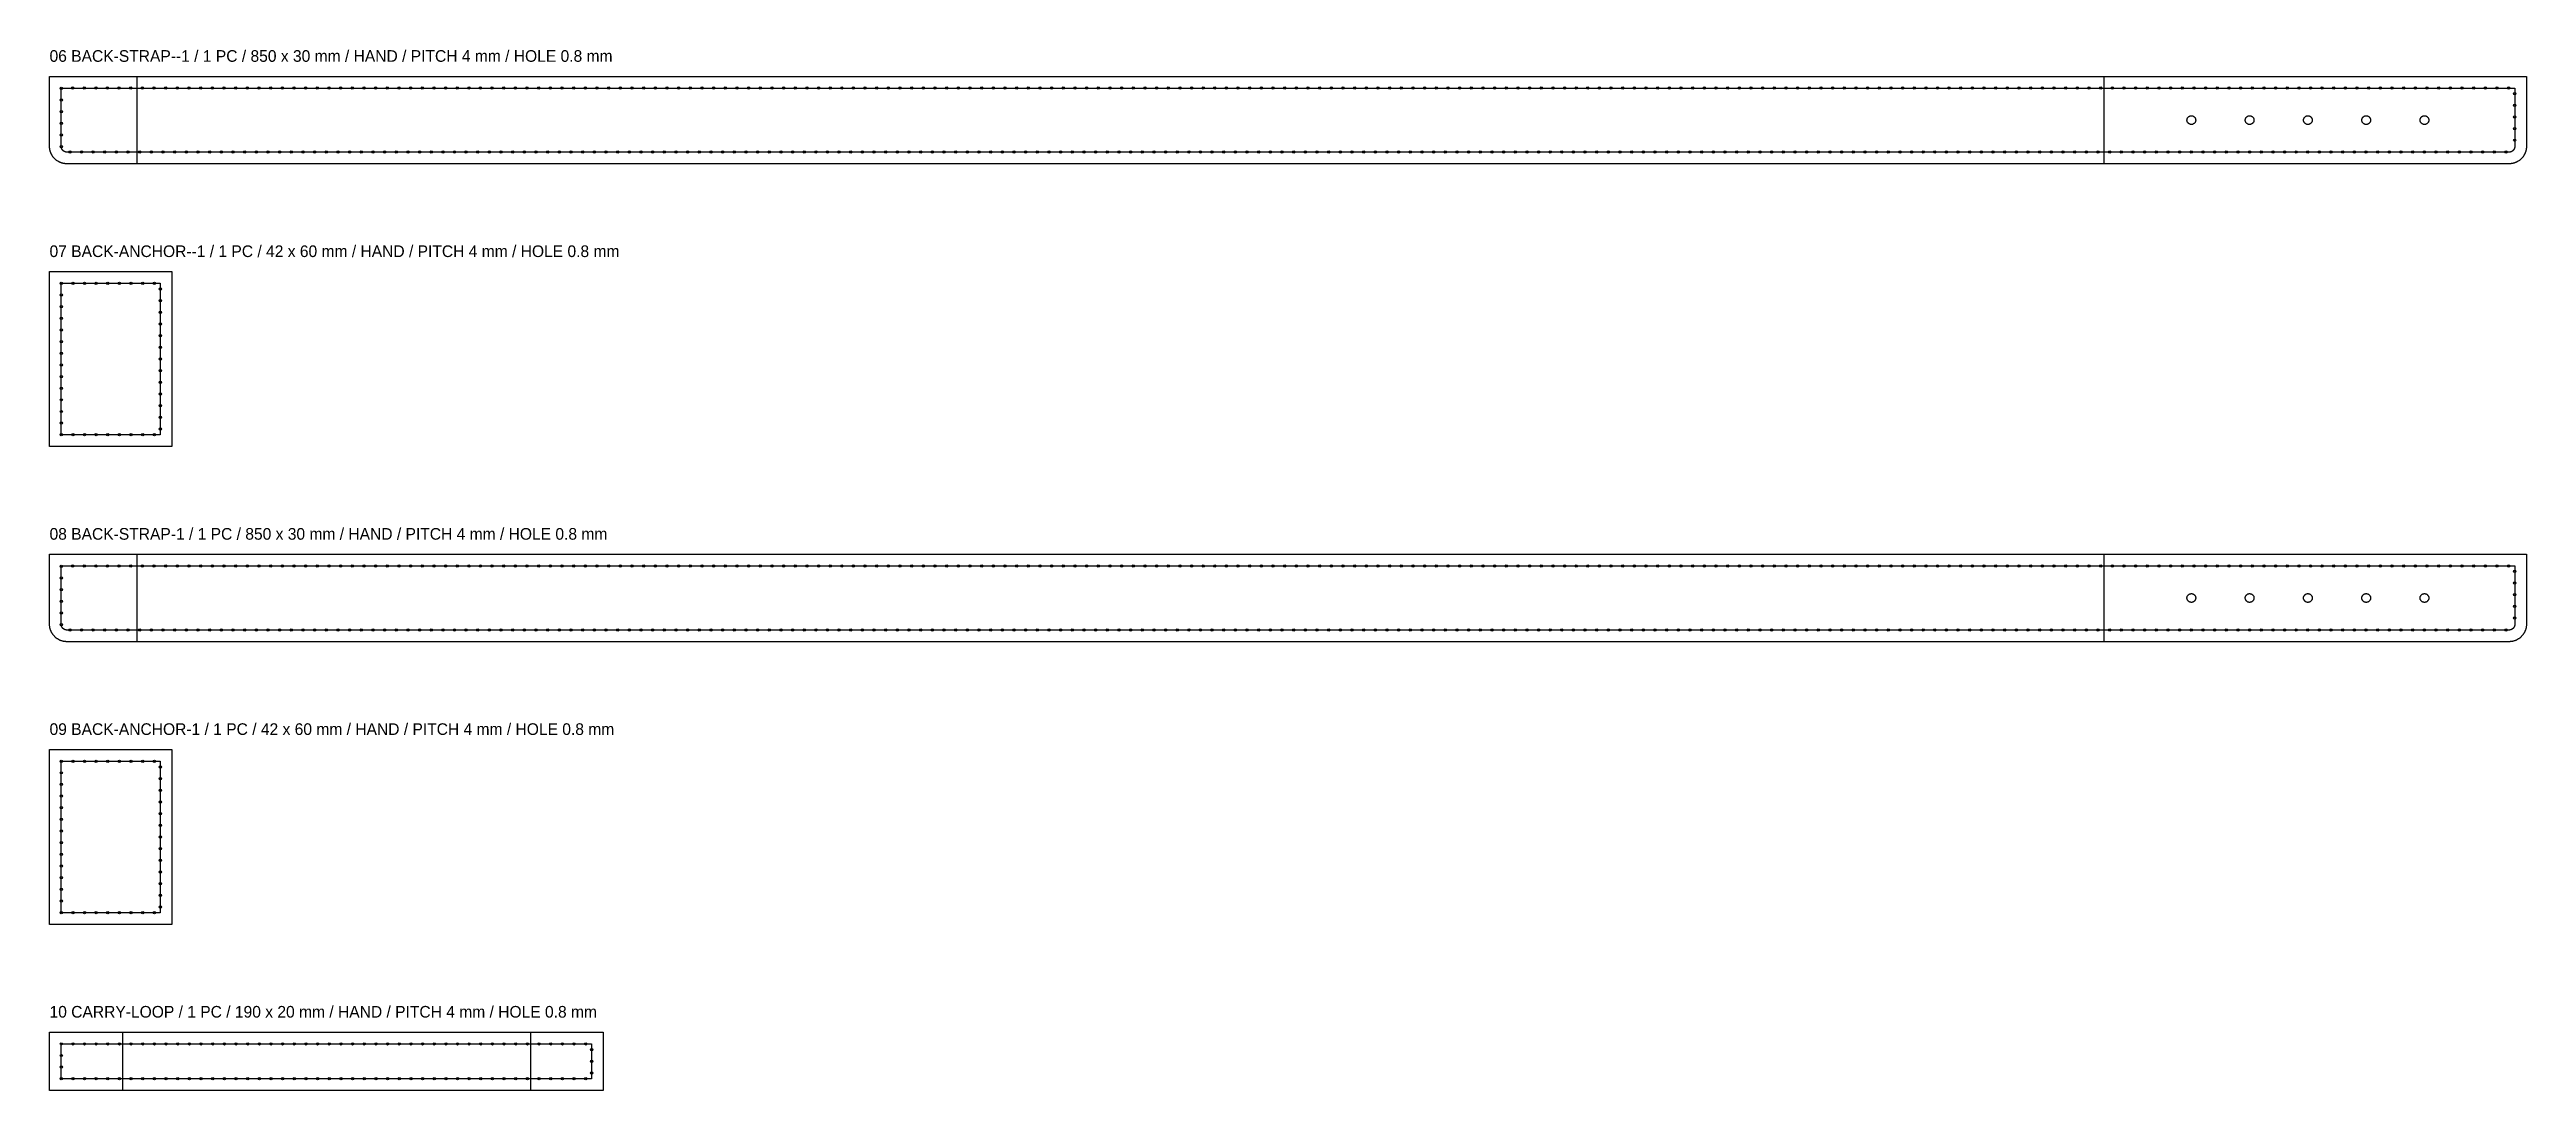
# Model space of a CAD drawing. Header units: millimetres. Extents: x 20 to 870, y -1614 to -15.
# Drawn here: x 20 to 870, y -1614 to -1257 of the extents above; entities that cross this region are included whole.
import ezdxf

# ---------------------------------------------------------------- set-up
doc = ezdxf.new("R2010")
doc.units = ezdxf.units.MM
doc.linetypes.add('DASHED', pattern=[5, 3, -2])
for name, color, linetype in [('BASE', 30, 'DASHED'), ('CUT', 7, 'CONTINUOUS'), ('HOLES', 6, 'CONTINUOUS'), ('LABELS', 8, 'CONTINUOUS'), ('MARKS', 4, 'CONTINUOUS'), ('STITCH', 6, 'CONTINUOUS')]:
    doc.layers.add(name, color=color, linetype=linetype)

msp = doc.modelspace()

# ---------------------------------------------------------------- texts
at = {"layer": 'LABELS'}
for s, p in [('06 BACK-STRAP--1 / 1 PC / 850 x 30 mm / HAND / PITCH 4 mm / HOLE 0.8 mm', (20, -1261.4)), ('07 BACK-ANCHOR--1 / 1 PC / 42 x 60 mm / HAND / PITCH 4 mm / HOLE 0.8 mm', (20, -1328.4)), ('08 BACK-STRAP-1 / 1 PC / 850 x 30 mm / HAND / PITCH 4 mm / HOLE 0.8 mm', (20, -1425.4)), ('09 BACK-ANCHOR-1 / 1 PC / 42 x 60 mm / HAND / PITCH 4 mm / HOLE 0.8 mm', (20, -1492.4)), ('10 CARRY-LOOP / 1 PC / 190 x 20 mm / HAND / PITCH 4 mm / HOLE 0.8 mm', (20, -1589.4))]:
    msp.add_text(s, height=4, dxfattribs=at).set_placement(p)

# ---------------------------------------------------------------- linework, layer by layer
at = {"layer": 'BASE'}
for points in [[(865.74, -1291.39), (865.74, -1291.39), (865.68, -1291.48), (865.66, -1291.51), (865.64, -1291.54), (865.64, -1291.55), (865.56, -1291.65), (865.56, -1291.66), (865.51, -1291.71), (865.49, -1291.74), (865.44, -1291.78), (865.42, -1291.8), (865.41, -1291.82), (865.34, -1291.88), (865.31, -1291.91), (865.27, -1291.95), (865.25, -1291.96), (865.17, -1292.03), (865.14, -1292.04), (865.12, -1292.06), (865.09, -1292.08), (865, -1292.13), (864.99, -1292.14), (864.96, -1292.16), (864.91, -1292.18), (864.87, -1292.2), (864.81, -1292.23), (864.76, -1292.25), (864.73, -1292.26), (864.68, -1292.28), (864.6, -1292.31), (864.58, -1292.31), (864.55, -1292.32), (864.49, -1292.34), (864.4, -1292.36), (864.38, -1292.36), (864.35, -1292.37), (864.32, -1292.37), (864.24, -1292.39), (864.18, -1292.39), (864.18, -1292.39), (864.1, -1292.4), (864.05, -1292.4), (863.95, -1292.4), (26.05, -1292.4), (25.95, -1292.4), (25.9, -1292.4), (25.82, -1292.39), (25.82, -1292.39), (25.76, -1292.39), (25.69, -1292.37), (25.65, -1292.37), (25.62, -1292.36), (25.6, -1292.36), (25.51, -1292.34), (25.45, -1292.32), (25.42, -1292.31), (25.4, -1292.31), (25.32, -1292.28), (25.27, -1292.26), (25.24, -1292.25), (25.2, -1292.23), (25.13, -1292.2), (25.1, -1292.18), (25.04, -1292.16), (25.01, -1292.14), (25, -1292.13), (24.91, -1292.08), (24.88, -1292.06), (24.86, -1292.04), (24.83, -1292.03), (24.75, -1291.96), (24.73, -1291.95), (24.69, -1291.91), (24.66, -1291.88), (24.6, -1291.82), (24.58, -1291.8), (24.56, -1291.78), (24.51, -1291.74), (24.49, -1291.71), (24.45, -1291.66), (24.44, -1291.65), (24.37, -1291.55), (24.36, -1291.54), (24.34, -1291.51), (24.32, -1291.48), (24.26, -1291.39), (24.26, -1291.39), (24.24, -1291.34), (24.2, -1291.27), (24.16, -1291.17), (24.15, -1291.16), (24.14, -1291.13), (24.11, -1291.06), (24.09, -1290.99), (24.09, -1290.98), (24.08, -1290.95), (24.06, -1290.89), (24.04, -1290.79), (24.04, -1290.78), (24.03, -1290.73), (24.03, -1290.72), (24.01, -1290.64), (24.01, -1290.58), (24, -1290.49), (24, -1290.45), (24, -1290.35), (24, -1270.4), (866, -1270.4), (866, -1290.35), (866, -1290.45), (866, -1290.49), (865.99, -1290.58), (865.99, -1290.64), (865.98, -1290.72), (865.97, -1290.73), (865.96, -1290.78), (865.96, -1290.79), (865.94, -1290.89), (865.92, -1290.95), (865.92, -1290.98), (865.91, -1290.99), (865.89, -1291.06), (865.86, -1291.13), (865.85, -1291.16), (865.84, -1291.17), (865.8, -1291.27), (865.76, -1291.34)], [(58, -1389.4), (24, -1389.4), (24, -1337.4), (58, -1337.4)], [(865.74, -1455.39), (865.74, -1455.39), (865.68, -1455.48), (865.66, -1455.51), (865.64, -1455.54), (865.64, -1455.55), (865.56, -1455.65), (865.56, -1455.66), (865.51, -1455.71), (865.49, -1455.74), (865.44, -1455.78), (865.42, -1455.8), (865.41, -1455.82), (865.34, -1455.88), (865.31, -1455.91), (865.27, -1455.95), (865.25, -1455.96), (865.17, -1456.02), (865.14, -1456.04), (865.12, -1456.06), (865.09, -1456.08), (865, -1456.13), (864.99, -1456.14), (864.96, -1456.16), (864.91, -1456.18), (864.87, -1456.2), (864.81, -1456.23), (864.76, -1456.25), (864.73, -1456.26), (864.68, -1456.28), (864.6, -1456.31), (864.58, -1456.31), (864.55, -1456.32), (864.49, -1456.34), (864.4, -1456.36), (864.38, -1456.36), (864.35, -1456.37), (864.32, -1456.37), (864.24, -1456.39), (864.18, -1456.39), (864.18, -1456.39), (864.1, -1456.4), (864.05, -1456.4), (863.95, -1456.4), (26.05, -1456.4), (25.95, -1456.4), (25.9, -1456.4), (25.82, -1456.39), (25.82, -1456.39), (25.76, -1456.39), (25.69, -1456.37), (25.65, -1456.37), (25.62, -1456.36), (25.6, -1456.36), (25.51, -1456.34), (25.45, -1456.32), (25.42, -1456.31), (25.4, -1456.31), (25.32, -1456.28), (25.27, -1456.26), (25.24, -1456.25), (25.2, -1456.23), (25.13, -1456.2), (25.1, -1456.18), (25.04, -1456.16), (25.01, -1456.14), (25, -1456.13), (24.91, -1456.08), (24.88, -1456.06), (24.86, -1456.04), (24.83, -1456.02), (24.75, -1455.96), (24.73, -1455.95), (24.69, -1455.91), (24.66, -1455.88), (24.6, -1455.82), (24.58, -1455.8), (24.56, -1455.78), (24.51, -1455.74), (24.49, -1455.71), (24.45, -1455.66), (24.44, -1455.65), (24.37, -1455.55), (24.36, -1455.54), (24.34, -1455.51), (24.32, -1455.48), (24.26, -1455.39), (24.26, -1455.39), (24.24, -1455.34), (24.2, -1455.27), (24.16, -1455.17), (24.15, -1455.16), (24.14, -1455.13), (24.11, -1455.06), (24.09, -1454.99), (24.09, -1454.98), (24.08, -1454.95), (24.06, -1454.89), (24.04, -1454.79), (24.04, -1454.78), (24.03, -1454.73), (24.03, -1454.71), (24.01, -1454.64), (24.01, -1454.58), (24, -1454.49), (24, -1454.45), (24, -1454.35), (24, -1434.4), (866, -1434.4), (866, -1454.35), (866, -1454.45), (866, -1454.49), (865.99, -1454.58), (865.99, -1454.64), (865.98, -1454.71), (865.97, -1454.73), (865.96, -1454.78), (865.96, -1454.79), (865.94, -1454.89), (865.92, -1454.95), (865.92, -1454.98), (865.91, -1454.99), (865.89, -1455.06), (865.86, -1455.13), (865.85, -1455.16), (865.84, -1455.17), (865.8, -1455.27), (865.76, -1455.34)], [(58, -1553.4), (24, -1553.4), (24, -1501.4), (58, -1501.4)], [(206, -1610.4), (24, -1610.4), (24, -1598.4), (206, -1598.4)]]:
    msp.add_lwpolyline(points, close=True, dxfattribs=at)
at = {"layer": 'CUT'}
for points in [[(20, -1266.4), (870, -1266.4), (870, -1290.4), (870, -1290.55), (869.99, -1290.69), (869.98, -1290.84), (869.97, -1290.99), (869.95, -1291.13), (869.94, -1291.28), (869.91, -1291.43), (869.88, -1291.57), (869.85, -1291.71), (869.82, -1291.86), (869.78, -1292), (869.74, -1292.14), (869.7, -1292.28), (869.65, -1292.42), (869.6, -1292.56), (869.54, -1292.7), (869.49, -1292.83), (869.42, -1292.97), (869.36, -1293.1), (869.29, -1293.23), (869.22, -1293.36), (869.15, -1293.48), (869.07, -1293.61), (868.99, -1293.73), (868.91, -1293.85), (868.82, -1293.97), (868.73, -1294.09), (868.64, -1294.21), (868.54, -1294.32), (868.45, -1294.43), (868.35, -1294.54), (868.24, -1294.64), (868.14, -1294.75), (868.03, -1294.85), (867.92, -1294.94), (867.81, -1295.04), (867.69, -1295.13), (867.57, -1295.22), (867.45, -1295.31), (867.33, -1295.39), (867.21, -1295.47), (867.08, -1295.55), (866.96, -1295.62), (866.83, -1295.69), (866.7, -1295.76), (866.57, -1295.82), (866.43, -1295.89), (866.3, -1295.94), (866.16, -1296), (866.02, -1296.05), (865.88, -1296.1), (865.74, -1296.14), (865.6, -1296.18), (865.46, -1296.22), (865.31, -1296.25), (865.17, -1296.28), (865.03, -1296.31), (864.88, -1296.34), (864.73, -1296.35), (864.59, -1296.37), (864.44, -1296.38), (864.29, -1296.39), (864.15, -1296.4), (864, -1296.4), (26, -1296.4), (25.85, -1296.4), (25.71, -1296.39), (25.56, -1296.38), (25.41, -1296.37), (25.27, -1296.35), (25.12, -1296.34), (24.97, -1296.31), (24.83, -1296.28), (24.69, -1296.25), (24.54, -1296.22), (24.4, -1296.18), (24.26, -1296.14), (24.12, -1296.1), (23.98, -1296.05), (23.84, -1296), (23.7, -1295.94), (23.57, -1295.89), (23.43, -1295.82), (23.3, -1295.76), (23.17, -1295.69), (23.04, -1295.62), (22.92, -1295.55), (22.79, -1295.47), (22.67, -1295.39), (22.55, -1295.31), (22.43, -1295.22), (22.31, -1295.13), (22.19, -1295.04), (22.08, -1294.94), (21.97, -1294.85), (21.86, -1294.75), (21.76, -1294.64), (21.65, -1294.54), (21.55, -1294.43), (21.46, -1294.32), (21.36, -1294.21), (21.27, -1294.09), (21.18, -1293.97), (21.09, -1293.85), (21.01, -1293.73), (20.93, -1293.61), (20.85, -1293.48), (20.78, -1293.36), (20.71, -1293.23), (20.64, -1293.1), (20.58, -1292.97), (20.51, -1292.83), (20.46, -1292.7), (20.4, -1292.56), (20.35, -1292.42), (20.3, -1292.28), (20.26, -1292.14), (20.22, -1292), (20.18, -1291.86), (20.15, -1291.71), (20.12, -1291.57), (20.09, -1291.43), (20.06, -1291.28), (20.05, -1291.13), (20.03, -1290.99), (20.02, -1290.84), (20.01, -1290.69), (20, -1290.55), (20, -1290.4)], [(756.5, -1281.4), (756.5, -1281.52), (756.48, -1281.63), (756.46, -1281.75), (756.43, -1281.86), (756.39, -1281.97), (756.34, -1282.08), (756.28, -1282.18), (756.21, -1282.28), (756.14, -1282.37), (756.06, -1282.46), (755.97, -1282.54), (755.88, -1282.61), (755.78, -1282.68), (755.68, -1282.74), (755.57, -1282.79), (755.46, -1282.83), (755.35, -1282.86), (755.23, -1282.88), (755.12, -1282.9), (755, -1282.9), (754.88, -1282.9), (754.77, -1282.88), (754.65, -1282.86), (754.54, -1282.83), (754.43, -1282.79), (754.32, -1282.74), (754.22, -1282.68), (754.12, -1282.61), (754.03, -1282.54), (753.94, -1282.46), (753.86, -1282.37), (753.79, -1282.28), (753.72, -1282.18), (753.66, -1282.08), (753.61, -1281.97), (753.57, -1281.86), (753.54, -1281.75), (753.52, -1281.63), (753.5, -1281.52), (753.5, -1281.4), (753.5, -1281.28), (753.52, -1281.17), (753.54, -1281.05), (753.57, -1280.94), (753.61, -1280.83), (753.66, -1280.72), (753.72, -1280.62), (753.79, -1280.52), (753.86, -1280.43), (753.94, -1280.34), (754.03, -1280.26), (754.12, -1280.19), (754.22, -1280.12), (754.32, -1280.06), (754.43, -1280.01), (754.54, -1279.97), (754.65, -1279.94), (754.77, -1279.92), (754.88, -1279.9), (755, -1279.9), (755.12, -1279.9), (755.23, -1279.92), (755.35, -1279.94), (755.46, -1279.97), (755.57, -1280.01), (755.68, -1280.06), (755.78, -1280.12), (755.88, -1280.19), (755.97, -1280.26), (756.06, -1280.34), (756.14, -1280.43), (756.21, -1280.52), (756.28, -1280.62), (756.34, -1280.72), (756.39, -1280.83), (756.43, -1280.94), (756.46, -1281.05), (756.48, -1281.17), (756.5, -1281.28)], [(776.5, -1281.4), (776.5, -1281.52), (776.48, -1281.63), (776.46, -1281.75), (776.43, -1281.86), (776.39, -1281.97), (776.34, -1282.08), (776.28, -1282.18), (776.21, -1282.28), (776.14, -1282.37), (776.06, -1282.46), (775.97, -1282.54), (775.88, -1282.61), (775.78, -1282.68), (775.68, -1282.74), (775.57, -1282.79), (775.46, -1282.83), (775.35, -1282.86), (775.23, -1282.88), (775.12, -1282.9), (775, -1282.9), (774.88, -1282.9), (774.77, -1282.88), (774.65, -1282.86), (774.54, -1282.83), (774.43, -1282.79), (774.32, -1282.74), (774.22, -1282.68), (774.12, -1282.61), (774.03, -1282.54), (773.94, -1282.46), (773.86, -1282.37), (773.79, -1282.28), (773.72, -1282.18), (773.66, -1282.08), (773.61, -1281.97), (773.57, -1281.86), (773.54, -1281.75), (773.52, -1281.63), (773.5, -1281.52), (773.5, -1281.4), (773.5, -1281.28), (773.52, -1281.17), (773.54, -1281.05), (773.57, -1280.94), (773.61, -1280.83), (773.66, -1280.72), (773.72, -1280.62), (773.79, -1280.52), (773.86, -1280.43), (773.94, -1280.34), (774.03, -1280.26), (774.12, -1280.19), (774.22, -1280.12), (774.32, -1280.06), (774.43, -1280.01), (774.54, -1279.97), (774.65, -1279.94), (774.77, -1279.92), (774.88, -1279.9), (775, -1279.9), (775.12, -1279.9), (775.23, -1279.92), (775.35, -1279.94), (775.46, -1279.97), (775.57, -1280.01), (775.68, -1280.06), (775.78, -1280.12), (775.88, -1280.19), (775.97, -1280.26), (776.06, -1280.34), (776.14, -1280.43), (776.21, -1280.52), (776.28, -1280.62), (776.34, -1280.72), (776.39, -1280.83), (776.43, -1280.94), (776.46, -1281.05), (776.48, -1281.17), (776.5, -1281.28)], [(796.5, -1281.4), (796.5, -1281.52), (796.48, -1281.63), (796.46, -1281.75), (796.43, -1281.86), (796.39, -1281.97), (796.34, -1282.08), (796.28, -1282.18), (796.21, -1282.28), (796.14, -1282.37), (796.06, -1282.46), (795.97, -1282.54), (795.88, -1282.61), (795.78, -1282.68), (795.68, -1282.74), (795.57, -1282.79), (795.46, -1282.83), (795.35, -1282.86), (795.23, -1282.88), (795.12, -1282.9), (795, -1282.9), (794.88, -1282.9), (794.77, -1282.88), (794.65, -1282.86), (794.54, -1282.83), (794.43, -1282.79), (794.32, -1282.74), (794.22, -1282.68), (794.12, -1282.61), (794.03, -1282.54), (793.94, -1282.46), (793.86, -1282.37), (793.79, -1282.28), (793.72, -1282.18), (793.66, -1282.08), (793.61, -1281.97), (793.57, -1281.86), (793.54, -1281.75), (793.52, -1281.63), (793.5, -1281.52), (793.5, -1281.4), (793.5, -1281.28), (793.52, -1281.17), (793.54, -1281.05), (793.57, -1280.94), (793.61, -1280.83), (793.66, -1280.72), (793.72, -1280.62), (793.79, -1280.52), (793.86, -1280.43), (793.94, -1280.34), (794.03, -1280.26), (794.12, -1280.19), (794.22, -1280.12), (794.32, -1280.06), (794.43, -1280.01), (794.54, -1279.97), (794.65, -1279.94), (794.77, -1279.92), (794.88, -1279.9), (795, -1279.9), (795.12, -1279.9), (795.23, -1279.92), (795.35, -1279.94), (795.46, -1279.97), (795.57, -1280.01), (795.68, -1280.06), (795.78, -1280.12), (795.88, -1280.19), (795.97, -1280.26), (796.06, -1280.34), (796.14, -1280.43), (796.21, -1280.52), (796.28, -1280.62), (796.34, -1280.72), (796.39, -1280.83), (796.43, -1280.94), (796.46, -1281.05), (796.48, -1281.17), (796.5, -1281.28)], [(816.5, -1281.4), (816.5, -1281.52), (816.48, -1281.63), (816.46, -1281.75), (816.43, -1281.86), (816.39, -1281.97), (816.34, -1282.08), (816.28, -1282.18), (816.21, -1282.28), (816.14, -1282.37), (816.06, -1282.46), (815.97, -1282.54), (815.88, -1282.61), (815.78, -1282.68), (815.68, -1282.74), (815.57, -1282.79), (815.46, -1282.83), (815.35, -1282.86), (815.23, -1282.88), (815.12, -1282.9), (815, -1282.9), (814.88, -1282.9), (814.77, -1282.88), (814.65, -1282.86), (814.54, -1282.83), (814.43, -1282.79), (814.32, -1282.74), (814.22, -1282.68), (814.12, -1282.61), (814.03, -1282.54), (813.94, -1282.46), (813.86, -1282.37), (813.79, -1282.28), (813.72, -1282.18), (813.66, -1282.08), (813.61, -1281.97), (813.57, -1281.86), (813.54, -1281.75), (813.52, -1281.63), (813.5, -1281.52), (813.5, -1281.4), (813.5, -1281.28), (813.52, -1281.17), (813.54, -1281.05), (813.57, -1280.94), (813.61, -1280.83), (813.66, -1280.72), (813.72, -1280.62), (813.79, -1280.52), (813.86, -1280.43), (813.94, -1280.34), (814.03, -1280.26), (814.12, -1280.19), (814.22, -1280.12), (814.32, -1280.06), (814.43, -1280.01), (814.54, -1279.97), (814.65, -1279.94), (814.77, -1279.92), (814.88, -1279.9), (815, -1279.9), (815.12, -1279.9), (815.23, -1279.92), (815.35, -1279.94), (815.46, -1279.97), (815.57, -1280.01), (815.68, -1280.06), (815.78, -1280.12), (815.88, -1280.19), (815.97, -1280.26), (816.06, -1280.34), (816.14, -1280.43), (816.21, -1280.52), (816.28, -1280.62), (816.34, -1280.72), (816.39, -1280.83), (816.43, -1280.94), (816.46, -1281.05), (816.48, -1281.17), (816.5, -1281.28)], [(836.5, -1281.4), (836.5, -1281.52), (836.48, -1281.63), (836.46, -1281.75), (836.43, -1281.86), (836.39, -1281.97), (836.34, -1282.08), (836.28, -1282.18), (836.21, -1282.28), (836.14, -1282.37), (836.06, -1282.46), (835.97, -1282.54), (835.88, -1282.61), (835.78, -1282.68), (835.68, -1282.74), (835.57, -1282.79), (835.46, -1282.83), (835.35, -1282.86), (835.23, -1282.88), (835.12, -1282.9), (835, -1282.9), (834.88, -1282.9), (834.77, -1282.88), (834.65, -1282.86), (834.54, -1282.83), (834.43, -1282.79), (834.32, -1282.74), (834.22, -1282.68), (834.12, -1282.61), (834.03, -1282.54), (833.94, -1282.46), (833.86, -1282.37), (833.79, -1282.28), (833.72, -1282.18), (833.66, -1282.08), (833.61, -1281.97), (833.57, -1281.86), (833.54, -1281.75), (833.52, -1281.63), (833.5, -1281.52), (833.5, -1281.4), (833.5, -1281.28), (833.52, -1281.17), (833.54, -1281.05), (833.57, -1280.94), (833.61, -1280.83), (833.66, -1280.72), (833.72, -1280.62), (833.79, -1280.52), (833.86, -1280.43), (833.94, -1280.34), (834.03, -1280.26), (834.12, -1280.19), (834.22, -1280.12), (834.32, -1280.06), (834.43, -1280.01), (834.54, -1279.97), (834.65, -1279.94), (834.77, -1279.92), (834.88, -1279.9), (835, -1279.9), (835.12, -1279.9), (835.23, -1279.92), (835.35, -1279.94), (835.46, -1279.97), (835.57, -1280.01), (835.68, -1280.06), (835.78, -1280.12), (835.88, -1280.19), (835.97, -1280.26), (836.06, -1280.34), (836.14, -1280.43), (836.21, -1280.52), (836.28, -1280.62), (836.34, -1280.72), (836.39, -1280.83), (836.43, -1280.94), (836.46, -1281.05), (836.48, -1281.17), (836.5, -1281.28)], [(20, -1333.4), (62, -1333.4), (62, -1393.4), (20, -1393.4)], [(20, -1430.4), (870, -1430.4), (870, -1454.4), (870, -1454.55), (869.99, -1454.69), (869.98, -1454.84), (869.97, -1454.99), (869.95, -1455.13), (869.94, -1455.28), (869.91, -1455.43), (869.88, -1455.57), (869.85, -1455.71), (869.82, -1455.86), (869.78, -1456), (869.74, -1456.14), (869.7, -1456.28), (869.65, -1456.42), (869.6, -1456.56), (869.54, -1456.7), (869.49, -1456.83), (869.42, -1456.97), (869.36, -1457.1), (869.29, -1457.23), (869.22, -1457.36), (869.15, -1457.48), (869.07, -1457.61), (868.99, -1457.73), (868.91, -1457.85), (868.82, -1457.97), (868.73, -1458.09), (868.64, -1458.21), (868.54, -1458.32), (868.45, -1458.43), (868.35, -1458.54), (868.24, -1458.64), (868.14, -1458.75), (868.03, -1458.85), (867.92, -1458.94), (867.81, -1459.04), (867.69, -1459.13), (867.57, -1459.22), (867.45, -1459.31), (867.33, -1459.39), (867.21, -1459.47), (867.08, -1459.55), (866.96, -1459.62), (866.83, -1459.69), (866.7, -1459.76), (866.57, -1459.82), (866.43, -1459.89), (866.3, -1459.94), (866.16, -1460), (866.02, -1460.05), (865.88, -1460.1), (865.74, -1460.14), (865.6, -1460.18), (865.46, -1460.22), (865.31, -1460.25), (865.17, -1460.28), (865.03, -1460.31), (864.88, -1460.34), (864.73, -1460.35), (864.59, -1460.37), (864.44, -1460.38), (864.29, -1460.39), (864.15, -1460.4), (864, -1460.4), (26, -1460.4), (25.85, -1460.4), (25.71, -1460.39), (25.56, -1460.38), (25.41, -1460.37), (25.27, -1460.35), (25.12, -1460.34), (24.97, -1460.31), (24.83, -1460.28), (24.69, -1460.25), (24.54, -1460.22), (24.4, -1460.18), (24.26, -1460.14), (24.12, -1460.1), (23.98, -1460.05), (23.84, -1460), (23.7, -1459.94), (23.57, -1459.89), (23.43, -1459.82), (23.3, -1459.76), (23.17, -1459.69), (23.04, -1459.62), (22.92, -1459.55), (22.79, -1459.47), (22.67, -1459.39), (22.55, -1459.31), (22.43, -1459.22), (22.31, -1459.13), (22.19, -1459.04), (22.08, -1458.94), (21.97, -1458.85), (21.86, -1458.75), (21.76, -1458.64), (21.65, -1458.54), (21.55, -1458.43), (21.46, -1458.32), (21.36, -1458.21), (21.27, -1458.09), (21.18, -1457.97), (21.09, -1457.85), (21.01, -1457.73), (20.93, -1457.61), (20.85, -1457.48), (20.78, -1457.36), (20.71, -1457.23), (20.64, -1457.1), (20.58, -1456.97), (20.51, -1456.83), (20.46, -1456.7), (20.4, -1456.56), (20.35, -1456.42), (20.3, -1456.28), (20.26, -1456.14), (20.22, -1456), (20.18, -1455.86), (20.15, -1455.71), (20.12, -1455.57), (20.09, -1455.43), (20.06, -1455.28), (20.05, -1455.13), (20.03, -1454.99), (20.02, -1454.84), (20.01, -1454.69), (20, -1454.55), (20, -1454.4)], [(756.5, -1445.4), (756.5, -1445.52), (756.48, -1445.63), (756.46, -1445.75), (756.43, -1445.86), (756.39, -1445.97), (756.34, -1446.08), (756.28, -1446.18), (756.21, -1446.28), (756.14, -1446.37), (756.06, -1446.46), (755.97, -1446.54), (755.88, -1446.61), (755.78, -1446.68), (755.68, -1446.74), (755.57, -1446.79), (755.46, -1446.83), (755.35, -1446.86), (755.23, -1446.88), (755.12, -1446.9), (755, -1446.9), (754.88, -1446.9), (754.77, -1446.88), (754.65, -1446.86), (754.54, -1446.83), (754.43, -1446.79), (754.32, -1446.74), (754.22, -1446.68), (754.12, -1446.61), (754.03, -1446.54), (753.94, -1446.46), (753.86, -1446.37), (753.79, -1446.28), (753.72, -1446.18), (753.66, -1446.08), (753.61, -1445.97), (753.57, -1445.86), (753.54, -1445.75), (753.52, -1445.63), (753.5, -1445.52), (753.5, -1445.4), (753.5, -1445.28), (753.52, -1445.17), (753.54, -1445.05), (753.57, -1444.94), (753.61, -1444.83), (753.66, -1444.72), (753.72, -1444.62), (753.79, -1444.52), (753.86, -1444.43), (753.94, -1444.34), (754.03, -1444.26), (754.12, -1444.19), (754.22, -1444.12), (754.32, -1444.06), (754.43, -1444.01), (754.54, -1443.97), (754.65, -1443.94), (754.77, -1443.92), (754.88, -1443.9), (755, -1443.9), (755.12, -1443.9), (755.23, -1443.92), (755.35, -1443.94), (755.46, -1443.97), (755.57, -1444.01), (755.68, -1444.06), (755.78, -1444.12), (755.88, -1444.19), (755.97, -1444.26), (756.06, -1444.34), (756.14, -1444.43), (756.21, -1444.52), (756.28, -1444.62), (756.34, -1444.72), (756.39, -1444.83), (756.43, -1444.94), (756.46, -1445.05), (756.48, -1445.17), (756.5, -1445.28)], [(776.5, -1445.4), (776.5, -1445.52), (776.48, -1445.63), (776.46, -1445.75), (776.43, -1445.86), (776.39, -1445.97), (776.34, -1446.08), (776.28, -1446.18), (776.21, -1446.28), (776.14, -1446.37), (776.06, -1446.46), (775.97, -1446.54), (775.88, -1446.61), (775.78, -1446.68), (775.68, -1446.74), (775.57, -1446.79), (775.46, -1446.83), (775.35, -1446.86), (775.23, -1446.88), (775.12, -1446.9), (775, -1446.9), (774.88, -1446.9), (774.77, -1446.88), (774.65, -1446.86), (774.54, -1446.83), (774.43, -1446.79), (774.32, -1446.74), (774.22, -1446.68), (774.12, -1446.61), (774.03, -1446.54), (773.94, -1446.46), (773.86, -1446.37), (773.79, -1446.28), (773.72, -1446.18), (773.66, -1446.08), (773.61, -1445.97), (773.57, -1445.86), (773.54, -1445.75), (773.52, -1445.63), (773.5, -1445.52), (773.5, -1445.4), (773.5, -1445.28), (773.52, -1445.17), (773.54, -1445.05), (773.57, -1444.94), (773.61, -1444.83), (773.66, -1444.72), (773.72, -1444.62), (773.79, -1444.52), (773.86, -1444.43), (773.94, -1444.34), (774.03, -1444.26), (774.12, -1444.19), (774.22, -1444.12), (774.32, -1444.06), (774.43, -1444.01), (774.54, -1443.97), (774.65, -1443.94), (774.77, -1443.92), (774.88, -1443.9), (775, -1443.9), (775.12, -1443.9), (775.23, -1443.92), (775.35, -1443.94), (775.46, -1443.97), (775.57, -1444.01), (775.68, -1444.06), (775.78, -1444.12), (775.88, -1444.19), (775.97, -1444.26), (776.06, -1444.34), (776.14, -1444.43), (776.21, -1444.52), (776.28, -1444.62), (776.34, -1444.72), (776.39, -1444.83), (776.43, -1444.94), (776.46, -1445.05), (776.48, -1445.17), (776.5, -1445.28)], [(796.5, -1445.4), (796.5, -1445.52), (796.48, -1445.63), (796.46, -1445.75), (796.43, -1445.86), (796.39, -1445.97), (796.34, -1446.08), (796.28, -1446.18), (796.21, -1446.28), (796.14, -1446.37), (796.06, -1446.46), (795.97, -1446.54), (795.88, -1446.61), (795.78, -1446.68), (795.68, -1446.74), (795.57, -1446.79), (795.46, -1446.83), (795.35, -1446.86), (795.23, -1446.88), (795.12, -1446.9), (795, -1446.9), (794.88, -1446.9), (794.77, -1446.88), (794.65, -1446.86), (794.54, -1446.83), (794.43, -1446.79), (794.32, -1446.74), (794.22, -1446.68), (794.12, -1446.61), (794.03, -1446.54), (793.94, -1446.46), (793.86, -1446.37), (793.79, -1446.28), (793.72, -1446.18), (793.66, -1446.08), (793.61, -1445.97), (793.57, -1445.86), (793.54, -1445.75), (793.52, -1445.63), (793.5, -1445.52), (793.5, -1445.4), (793.5, -1445.28), (793.52, -1445.17), (793.54, -1445.05), (793.57, -1444.94), (793.61, -1444.83), (793.66, -1444.72), (793.72, -1444.62), (793.79, -1444.52), (793.86, -1444.43), (793.94, -1444.34), (794.03, -1444.26), (794.12, -1444.19), (794.22, -1444.12), (794.32, -1444.06), (794.43, -1444.01), (794.54, -1443.97), (794.65, -1443.94), (794.77, -1443.92), (794.88, -1443.9), (795, -1443.9), (795.12, -1443.9), (795.23, -1443.92), (795.35, -1443.94), (795.46, -1443.97), (795.57, -1444.01), (795.68, -1444.06), (795.78, -1444.12), (795.88, -1444.19), (795.97, -1444.26), (796.06, -1444.34), (796.14, -1444.43), (796.21, -1444.52), (796.28, -1444.62), (796.34, -1444.72), (796.39, -1444.83), (796.43, -1444.94), (796.46, -1445.05), (796.48, -1445.17), (796.5, -1445.28)], [(816.5, -1445.4), (816.5, -1445.52), (816.48, -1445.63), (816.46, -1445.75), (816.43, -1445.86), (816.39, -1445.97), (816.34, -1446.08), (816.28, -1446.18), (816.21, -1446.28), (816.14, -1446.37), (816.06, -1446.46), (815.97, -1446.54), (815.88, -1446.61), (815.78, -1446.68), (815.68, -1446.74), (815.57, -1446.79), (815.46, -1446.83), (815.35, -1446.86), (815.23, -1446.88), (815.12, -1446.9), (815, -1446.9), (814.88, -1446.9), (814.77, -1446.88), (814.65, -1446.86), (814.54, -1446.83), (814.43, -1446.79), (814.32, -1446.74), (814.22, -1446.68), (814.12, -1446.61), (814.03, -1446.54), (813.94, -1446.46), (813.86, -1446.37), (813.79, -1446.28), (813.72, -1446.18), (813.66, -1446.08), (813.61, -1445.97), (813.57, -1445.86), (813.54, -1445.75), (813.52, -1445.63), (813.5, -1445.52), (813.5, -1445.4), (813.5, -1445.28), (813.52, -1445.17), (813.54, -1445.05), (813.57, -1444.94), (813.61, -1444.83), (813.66, -1444.72), (813.72, -1444.62), (813.79, -1444.52), (813.86, -1444.43), (813.94, -1444.34), (814.03, -1444.26), (814.12, -1444.19), (814.22, -1444.12), (814.32, -1444.06), (814.43, -1444.01), (814.54, -1443.97), (814.65, -1443.94), (814.77, -1443.92), (814.88, -1443.9), (815, -1443.9), (815.12, -1443.9), (815.23, -1443.92), (815.35, -1443.94), (815.46, -1443.97), (815.57, -1444.01), (815.68, -1444.06), (815.78, -1444.12), (815.88, -1444.19), (815.97, -1444.26), (816.06, -1444.34), (816.14, -1444.43), (816.21, -1444.52), (816.28, -1444.62), (816.34, -1444.72), (816.39, -1444.83), (816.43, -1444.94), (816.46, -1445.05), (816.48, -1445.17), (816.5, -1445.28)], [(836.5, -1445.4), (836.5, -1445.52), (836.48, -1445.63), (836.46, -1445.75), (836.43, -1445.86), (836.39, -1445.97), (836.34, -1446.08), (836.28, -1446.18), (836.21, -1446.28), (836.14, -1446.37), (836.06, -1446.46), (835.97, -1446.54), (835.88, -1446.61), (835.78, -1446.68), (835.68, -1446.74), (835.57, -1446.79), (835.46, -1446.83), (835.35, -1446.86), (835.23, -1446.88), (835.12, -1446.9), (835, -1446.9), (834.88, -1446.9), (834.77, -1446.88), (834.65, -1446.86), (834.54, -1446.83), (834.43, -1446.79), (834.32, -1446.74), (834.22, -1446.68), (834.12, -1446.61), (834.03, -1446.54), (833.94, -1446.46), (833.86, -1446.37), (833.79, -1446.28), (833.72, -1446.18), (833.66, -1446.08), (833.61, -1445.97), (833.57, -1445.86), (833.54, -1445.75), (833.52, -1445.63), (833.5, -1445.52), (833.5, -1445.4), (833.5, -1445.28), (833.52, -1445.17), (833.54, -1445.05), (833.57, -1444.94), (833.61, -1444.83), (833.66, -1444.72), (833.72, -1444.62), (833.79, -1444.52), (833.86, -1444.43), (833.94, -1444.34), (834.03, -1444.26), (834.12, -1444.19), (834.22, -1444.12), (834.32, -1444.06), (834.43, -1444.01), (834.54, -1443.97), (834.65, -1443.94), (834.77, -1443.92), (834.88, -1443.9), (835, -1443.9), (835.12, -1443.9), (835.23, -1443.92), (835.35, -1443.94), (835.46, -1443.97), (835.57, -1444.01), (835.68, -1444.06), (835.78, -1444.12), (835.88, -1444.19), (835.97, -1444.26), (836.06, -1444.34), (836.14, -1444.43), (836.21, -1444.52), (836.28, -1444.62), (836.34, -1444.72), (836.39, -1444.83), (836.43, -1444.94), (836.46, -1445.05), (836.48, -1445.17), (836.5, -1445.28)], [(20, -1497.4), (62, -1497.4), (62, -1557.4), (20, -1557.4)], [(20, -1594.4), (210, -1594.4), (210, -1614.4), (20, -1614.4)]]:
    msp.add_lwpolyline(points, close=True, dxfattribs=at)
at = {"layer": 'HOLES'}
for centre in [(24, -1270.51), (24, -1274.51), (27.89, -1270.4), (31.89, -1270.4), (35.89, -1270.4), (39.89, -1270.4), (43.89, -1270.4), (47.89, -1270.4), (51.89, -1270.4), (55.89, -1270.4), (59.89, -1270.4), (63.89, -1270.4), (67.89, -1270.4), (71.89, -1270.4), (75.89, -1270.4), (79.89, -1270.4), (83.89, -1270.4), (87.89, -1270.4), (91.89, -1270.4), (95.89, -1270.4), (99.89, -1270.4), (103.89, -1270.4), (107.89, -1270.4), (111.89, -1270.4), (115.89, -1270.4), (119.89, -1270.4), (123.89, -1270.4), (127.89, -1270.4), (131.89, -1270.4), (135.89, -1270.4), (139.89, -1270.4), (143.89, -1270.4), (147.89, -1270.4), (151.89, -1270.4), (155.89, -1270.4), (159.89, -1270.4), (163.89, -1270.4), (167.89, -1270.4), (171.89, -1270.4), (175.89, -1270.4), (179.89, -1270.4), (183.89, -1270.4), (187.89, -1270.4), (191.89, -1270.4), (195.89, -1270.4), (199.89, -1270.4), (203.89, -1270.4), (207.89, -1270.4), (211.89, -1270.4), (215.89, -1270.4), (219.89, -1270.4), (223.89, -1270.4), (227.89, -1270.4), (231.89, -1270.4), (235.89, -1270.4), (239.89, -1270.4), (243.89, -1270.4), (247.89, -1270.4), (251.89, -1270.4), (255.89, -1270.4), (259.89, -1270.4), (263.89, -1270.4), (267.89, -1270.4), (271.89, -1270.4), (275.89, -1270.4), (279.89, -1270.4), (283.89, -1270.4), (287.89, -1270.4), (291.89, -1270.4), (295.89, -1270.4), (299.89, -1270.4), (303.89, -1270.4), (307.89, -1270.4), (311.89, -1270.4), (315.89, -1270.4), (319.89, -1270.4), (323.89, -1270.4), (327.89, -1270.4), (331.89, -1270.4), (335.89, -1270.4), (339.89, -1270.4), (343.89, -1270.4), (347.89, -1270.4), (351.89, -1270.4), (355.89, -1270.4), (359.89, -1270.4), (363.89, -1270.4), (367.89, -1270.4), (371.89, -1270.4), (375.89, -1270.4), (379.89, -1270.4), (383.89, -1270.4), (387.89, -1270.4), (391.89, -1270.4), (395.89, -1270.4), (399.89, -1270.4), (403.89, -1270.4), (407.89, -1270.4), (411.89, -1270.4), (415.89, -1270.4), (419.89, -1270.4), (423.89, -1270.4), (427.89, -1270.4), (431.89, -1270.4), (435.89, -1270.4), (439.89, -1270.4), (443.89, -1270.4), (447.89, -1270.4), (451.89, -1270.4), (455.89, -1270.4), (459.89, -1270.4), (463.89, -1270.4), (467.89, -1270.4), (471.89, -1270.4), (475.89, -1270.4), (479.89, -1270.4), (483.89, -1270.4), (487.89, -1270.4), (491.89, -1270.4), (495.89, -1270.4), (499.89, -1270.4), (503.89, -1270.4), (507.89, -1270.4), (511.89, -1270.4), (515.89, -1270.4), (519.89, -1270.4), (523.89, -1270.4), (527.89, -1270.4), (531.89, -1270.4), (535.89, -1270.4), (539.89, -1270.4), (543.89, -1270.4), (547.89, -1270.4), (551.89, -1270.4), (555.89, -1270.4), (559.89, -1270.4), (563.89, -1270.4), (567.89, -1270.4), (571.89, -1270.4), (575.89, -1270.4), (579.89, -1270.4), (583.89, -1270.4), (587.89, -1270.4), (591.89, -1270.4), (595.89, -1270.4), (599.89, -1270.4), (603.89, -1270.4), (607.89, -1270.4), (611.89, -1270.4), (615.89, -1270.4), (619.89, -1270.4), (623.89, -1270.4), (627.89, -1270.4), (631.89, -1270.4), (635.89, -1270.4), (639.89, -1270.4), (643.89, -1270.4), (647.89, -1270.4), (651.89, -1270.4), (655.89, -1270.4), (659.89, -1270.4), (663.89, -1270.4), (667.89, -1270.4), (671.89, -1270.4), (675.89, -1270.4), (679.89, -1270.4), (683.89, -1270.4), (687.89, -1270.4), (691.89, -1270.4), (695.89, -1270.4), (699.89, -1270.4), (703.89, -1270.4), (707.89, -1270.4), (711.89, -1270.4), (715.89, -1270.4), (719.89, -1270.4), (723.89, -1270.4), (727.89, -1270.4), (731.89, -1270.4), (735.89, -1270.4), (739.89, -1270.4), (743.89, -1270.4), (747.89, -1270.4), (751.89, -1270.4), (755.89, -1270.4), (759.89, -1270.4), (763.89, -1270.4), (767.89, -1270.4), (771.89, -1270.4), (775.89, -1270.4), (779.89, -1270.4), (783.89, -1270.4), (787.89, -1270.4), (791.89, -1270.4), (795.89, -1270.4), (799.89, -1270.4), (803.89, -1270.4), (807.89, -1270.4), (811.89, -1270.4), (815.89, -1270.4), (819.89, -1270.4), (823.89, -1270.4), (827.89, -1270.4), (831.89, -1270.4), (835.89, -1270.4), (839.89, -1270.4), (843.89, -1270.4), (847.89, -1270.4), (851.89, -1270.4), (855.89, -1270.4), (859.89, -1270.4), (863.89, -1270.4), (866, -1272.29), (24, -1278.51), (24, -1282.51), (866, -1276.29), (866, -1280.29), (24, -1286.51), (24, -1290.51), (26.97, -1292.4), (30.97, -1292.4), (34.97, -1292.4), (38.97, -1292.4), (42.97, -1292.4), (46.97, -1292.4), (50.97, -1292.4), (54.97, -1292.4), (58.97, -1292.4), (62.97, -1292.4), (66.97, -1292.4), (70.97, -1292.4), (74.97, -1292.4), (78.97, -1292.4), (82.97, -1292.4), (86.97, -1292.4), (90.97, -1292.4), (94.97, -1292.4), (98.97, -1292.4), (102.97, -1292.4), (106.97, -1292.4), (110.97, -1292.4), (114.97, -1292.4), (118.97, -1292.4), (122.97, -1292.4), (126.97, -1292.4), (130.97, -1292.4), (134.97, -1292.4), (138.97, -1292.4), (142.97, -1292.4), (146.97, -1292.4), (150.97, -1292.4), (154.97, -1292.4), (158.97, -1292.4), (162.97, -1292.4), (166.97, -1292.4), (170.97, -1292.4), (174.97, -1292.4), (178.97, -1292.4), (182.97, -1292.4), (186.97, -1292.4), (190.97, -1292.4), (194.97, -1292.4), (198.97, -1292.4), (202.97, -1292.4), (206.97, -1292.4), (210.97, -1292.4), (214.97, -1292.4), (218.97, -1292.4), (222.97, -1292.4), (226.97, -1292.4), (230.97, -1292.4), (234.97, -1292.4), (238.97, -1292.4), (242.97, -1292.4), (246.97, -1292.4), (250.97, -1292.4), (254.97, -1292.4), (258.97, -1292.4), (262.97, -1292.4), (266.97, -1292.4), (270.97, -1292.4), (274.97, -1292.4), (278.97, -1292.4), (282.97, -1292.4), (286.97, -1292.4), (290.97, -1292.4), (294.97, -1292.4), (298.97, -1292.4), (302.97, -1292.4), (306.97, -1292.4), (310.97, -1292.4), (314.97, -1292.4), (318.97, -1292.4), (322.97, -1292.4), (326.97, -1292.4), (330.97, -1292.4), (334.97, -1292.4), (338.97, -1292.4), (342.97, -1292.4), (346.97, -1292.4), (350.97, -1292.4), (354.97, -1292.4), (358.97, -1292.4), (362.97, -1292.4), (366.97, -1292.4), (370.97, -1292.4), (374.97, -1292.4), (378.97, -1292.4), (382.97, -1292.4), (386.97, -1292.4), (390.97, -1292.4), (394.97, -1292.4), (398.97, -1292.4), (402.97, -1292.4), (406.97, -1292.4), (410.97, -1292.4), (414.97, -1292.4), (418.97, -1292.4), (422.97, -1292.4), (426.97, -1292.4), (430.97, -1292.4), (434.97, -1292.4), (438.97, -1292.4), (442.97, -1292.4), (446.97, -1292.4), (450.97, -1292.4), (454.97, -1292.4), (458.97, -1292.4), (462.97, -1292.4), (466.97, -1292.4), (470.97, -1292.4), (474.97, -1292.4), (478.97, -1292.4), (482.97, -1292.4), (486.97, -1292.4), (490.97, -1292.4), (494.97, -1292.4), (498.97, -1292.4), (502.97, -1292.4), (506.97, -1292.4), (510.97, -1292.4), (514.97, -1292.4), (518.97, -1292.4), (522.97, -1292.4), (526.97, -1292.4), (530.97, -1292.4), (534.97, -1292.4), (538.97, -1292.4), (542.97, -1292.4), (546.97, -1292.4), (550.97, -1292.4), (554.97, -1292.4), (558.97, -1292.4), (562.97, -1292.4), (566.97, -1292.4), (570.97, -1292.4), (574.97, -1292.4), (578.97, -1292.4), (582.97, -1292.4), (586.97, -1292.4), (590.97, -1292.4), (594.97, -1292.4), (598.97, -1292.4), (602.97, -1292.4), (606.97, -1292.4), (610.97, -1292.4), (614.97, -1292.4), (618.97, -1292.4), (622.97, -1292.4), (626.97, -1292.4), (630.97, -1292.4), (634.97, -1292.4), (638.97, -1292.4), (642.97, -1292.4), (646.97, -1292.4), (650.97, -1292.4), (654.97, -1292.4), (658.97, -1292.4), (662.97, -1292.4), (666.97, -1292.4), (670.97, -1292.4), (674.97, -1292.4), (678.97, -1292.4), (682.97, -1292.4), (686.97, -1292.4), (690.97, -1292.4), (694.97, -1292.4), (698.97, -1292.4), (702.97, -1292.4), (706.97, -1292.4), (710.97, -1292.4), (714.97, -1292.4), (718.97, -1292.4), (722.97, -1292.4), (726.97, -1292.4), (730.97, -1292.4), (734.97, -1292.4), (738.97, -1292.4), (742.97, -1292.4), (746.97, -1292.4), (750.97, -1292.4), (754.97, -1292.4), (758.97, -1292.4), (762.97, -1292.4), (766.97, -1292.4), (770.97, -1292.4), (774.97, -1292.4), (778.97, -1292.4), (782.97, -1292.4), (786.97, -1292.4), (790.97, -1292.4), (794.97, -1292.4), (798.97, -1292.4), (802.97, -1292.4), (806.97, -1292.4), (810.97, -1292.4), (814.97, -1292.4), (818.97, -1292.4), (822.97, -1292.4), (826.97, -1292.4), (830.97, -1292.4), (834.97, -1292.4), (838.97, -1292.4), (842.97, -1292.4), (846.97, -1292.4), (850.97, -1292.4), (854.97, -1292.4), (858.97, -1292.4), (862.97, -1292.4), (866, -1284.29), (866, -1288.29), (24, -1337.4), (24, -1341.4), (28, -1337.4), (32, -1337.4), (36, -1337.4), (40, -1337.4), (44, -1337.4), (48, -1337.4), (52, -1337.4), (56, -1337.4), (58, -1339.4), (58, -1343.4), (24, -1345.4), (24, -1349.4), (58, -1347.4), (58, -1351.4), (24, -1353.4), (24, -1357.4), (58, -1355.4), (58, -1359.4), (24, -1361.4), (24, -1365.4), (58, -1363.4), (58, -1367.4), (24, -1369.4), (24, -1373.4), (24, -1377.4), (58, -1371.4), (58, -1375.4), (24, -1381.4), (24, -1385.4), (58, -1379.4), (58, -1383.4), (24, -1389.4), (28, -1389.4), (32, -1389.4), (36, -1389.4), (40, -1389.4), (44, -1389.4), (48, -1389.4), (52, -1389.4), (56, -1389.4), (58, -1387.4), (24, -1434.51), (27.89, -1434.4), (31.89, -1434.4), (35.89, -1434.4), (39.89, -1434.4), (43.89, -1434.4), (47.89, -1434.4), (51.89, -1434.4), (55.89, -1434.4), (59.89, -1434.4), (63.89, -1434.4), (67.89, -1434.4), (71.89, -1434.4), (75.89, -1434.4), (79.89, -1434.4), (83.89, -1434.4), (87.89, -1434.4), (91.89, -1434.4), (95.89, -1434.4), (99.89, -1434.4), (103.89, -1434.4), (107.89, -1434.4), (111.89, -1434.4), (115.89, -1434.4), (119.89, -1434.4), (123.89, -1434.4), (127.89, -1434.4), (131.89, -1434.4), (135.89, -1434.4), (139.89, -1434.4), (143.89, -1434.4), (147.89, -1434.4), (151.89, -1434.4), (155.89, -1434.4), (159.89, -1434.4), (163.89, -1434.4), (167.89, -1434.4), (171.89, -1434.4), (175.89, -1434.4), (179.89, -1434.4), (183.89, -1434.4), (187.89, -1434.4), (191.89, -1434.4), (195.89, -1434.4), (199.89, -1434.4), (203.89, -1434.4), (207.89, -1434.4), (211.89, -1434.4), (215.89, -1434.4), (219.89, -1434.4), (223.89, -1434.4), (227.89, -1434.4), (231.89, -1434.4), (235.89, -1434.4), (239.89, -1434.4), (243.89, -1434.4), (247.89, -1434.4), (251.89, -1434.4), (255.89, -1434.4), (259.89, -1434.4), (263.89, -1434.4), (267.89, -1434.4), (271.89, -1434.4), (275.89, -1434.4), (279.89, -1434.4), (283.89, -1434.4), (287.89, -1434.4), (291.89, -1434.4), (295.89, -1434.4), (299.89, -1434.4), (303.89, -1434.4), (307.89, -1434.4), (311.89, -1434.4), (315.89, -1434.4), (319.89, -1434.4), (323.89, -1434.4), (327.89, -1434.4), (331.89, -1434.4), (335.89, -1434.4), (339.89, -1434.4), (343.89, -1434.4), (347.89, -1434.4), (351.89, -1434.4), (355.89, -1434.4), (359.89, -1434.4), (363.89, -1434.4), (367.89, -1434.4), (371.89, -1434.4), (375.89, -1434.4), (379.89, -1434.4), (383.89, -1434.4), (387.89, -1434.4), (391.89, -1434.4), (395.89, -1434.4), (399.89, -1434.4), (403.89, -1434.4), (407.89, -1434.4), (411.89, -1434.4), (415.89, -1434.4), (419.89, -1434.4), (423.89, -1434.4), (427.89, -1434.4), (431.89, -1434.4), (435.89, -1434.4), (439.89, -1434.4), (443.89, -1434.4), (447.89, -1434.4), (451.89, -1434.4), (455.89, -1434.4), (459.89, -1434.4), (463.89, -1434.4), (467.89, -1434.4), (471.89, -1434.4), (475.89, -1434.4), (479.89, -1434.4), (483.89, -1434.4), (487.89, -1434.4), (491.89, -1434.4), (495.89, -1434.4), (499.89, -1434.4), (503.89, -1434.4), (507.89, -1434.4), (511.89, -1434.4), (515.89, -1434.4), (519.89, -1434.4), (523.89, -1434.4), (527.89, -1434.4), (531.89, -1434.4), (535.89, -1434.4), (539.89, -1434.4), (543.89, -1434.4), (547.89, -1434.4), (551.89, -1434.4), (555.89, -1434.4), (559.89, -1434.4), (563.89, -1434.4), (567.89, -1434.4), (571.89, -1434.4), (575.89, -1434.4), (579.89, -1434.4), (583.89, -1434.4), (587.89, -1434.4), (591.89, -1434.4), (595.89, -1434.4), (599.89, -1434.4), (603.89, -1434.4), (607.89, -1434.4), (611.89, -1434.4), (615.89, -1434.4), (619.89, -1434.4), (623.89, -1434.4), (627.89, -1434.4), (631.89, -1434.4), (635.89, -1434.4), (639.89, -1434.4), (643.89, -1434.4), (647.89, -1434.4), (651.89, -1434.4), (655.89, -1434.4), (659.89, -1434.4), (663.89, -1434.4), (667.89, -1434.4), (671.89, -1434.4), (675.89, -1434.4), (679.89, -1434.4), (683.89, -1434.4), (687.89, -1434.4), (691.89, -1434.4), (695.89, -1434.4), (699.89, -1434.4), (703.89, -1434.4), (707.89, -1434.4), (711.89, -1434.4), (715.89, -1434.4), (719.89, -1434.4), (723.89, -1434.4), (727.89, -1434.4), (731.89, -1434.4), (735.89, -1434.4), (739.89, -1434.4), (743.89, -1434.4), (747.89, -1434.4), (751.89, -1434.4), (755.89, -1434.4), (759.89, -1434.4), (763.89, -1434.4), (767.89, -1434.4), (771.89, -1434.4), (775.89, -1434.4), (779.89, -1434.4), (783.89, -1434.4), (787.89, -1434.4), (791.89, -1434.4), (795.89, -1434.4), (799.89, -1434.4), (803.89, -1434.4), (807.89, -1434.4), (811.89, -1434.4), (815.89, -1434.4), (819.89, -1434.4), (823.89, -1434.4), (827.89, -1434.4), (831.89, -1434.4), (835.89, -1434.4), (839.89, -1434.4), (843.89, -1434.4), (847.89, -1434.4), (851.89, -1434.4), (855.89, -1434.4), (859.89, -1434.4), (863.89, -1434.4), (866, -1436.29), (24, -1438.51), (24, -1442.51), (866, -1440.29), (866, -1444.29), (24, -1446.51), (24, -1450.51), (866, -1448.29), (866, -1452.29), (24, -1454.51), (26.97, -1456.4), (30.97, -1456.4), (34.97, -1456.4), (38.97, -1456.4), (42.97, -1456.4), (46.97, -1456.4), (50.97, -1456.4), (54.97, -1456.4), (58.97, -1456.4), (62.97, -1456.4), (66.97, -1456.4), (70.97, -1456.4), (74.97, -1456.4), (78.97, -1456.4), (82.97, -1456.4), (86.97, -1456.4), (90.97, -1456.4), (94.97, -1456.4), (98.97, -1456.4), (102.97, -1456.4), (106.97, -1456.4), (110.97, -1456.4), (114.97, -1456.4), (118.97, -1456.4), (122.97, -1456.4), (126.97, -1456.4), (130.97, -1456.4), (134.97, -1456.4), (138.97, -1456.4), (142.97, -1456.4), (146.97, -1456.4), (150.97, -1456.4), (154.97, -1456.4), (158.97, -1456.4), (162.97, -1456.4), (166.97, -1456.4), (170.97, -1456.4), (174.97, -1456.4), (178.97, -1456.4), (182.97, -1456.4), (186.97, -1456.4), (190.97, -1456.4), (194.97, -1456.4), (198.97, -1456.4), (202.97, -1456.4), (206.97, -1456.4), (210.97, -1456.4), (214.97, -1456.4), (218.97, -1456.4), (222.97, -1456.4), (226.97, -1456.4), (230.97, -1456.4), (234.97, -1456.4), (238.97, -1456.4), (242.97, -1456.4), (246.97, -1456.4), (250.97, -1456.4), (254.97, -1456.4), (258.97, -1456.4), (262.97, -1456.4), (266.97, -1456.4), (270.97, -1456.4), (274.97, -1456.4), (278.97, -1456.4), (282.97, -1456.4), (286.97, -1456.4), (290.97, -1456.4), (294.97, -1456.4), (298.97, -1456.4), (302.97, -1456.4), (306.97, -1456.4), (310.97, -1456.4), (314.97, -1456.4), (318.97, -1456.4), (322.97, -1456.4), (326.97, -1456.4), (330.97, -1456.4), (334.97, -1456.4), (338.97, -1456.4), (342.97, -1456.4), (346.97, -1456.4), (350.97, -1456.4), (354.97, -1456.4), (358.97, -1456.4), (362.97, -1456.4), (366.97, -1456.4), (370.97, -1456.4), (374.97, -1456.4), (378.97, -1456.4), (382.97, -1456.4), (386.97, -1456.4), (390.97, -1456.4), (394.97, -1456.4), (398.97, -1456.4), (402.97, -1456.4), (406.97, -1456.4), (410.97, -1456.4), (414.97, -1456.4), (418.97, -1456.4), (422.97, -1456.4), (426.97, -1456.4), (430.97, -1456.4), (434.97, -1456.4), (438.97, -1456.4), (442.97, -1456.4), (446.97, -1456.4), (450.97, -1456.4), (454.97, -1456.4), (458.97, -1456.4), (462.97, -1456.4), (466.97, -1456.4), (470.97, -1456.4), (474.97, -1456.4), (478.97, -1456.4), (482.97, -1456.4), (486.97, -1456.4), (490.97, -1456.4), (494.97, -1456.4), (498.97, -1456.4), (502.97, -1456.4), (506.97, -1456.4), (510.97, -1456.4), (514.97, -1456.4), (518.97, -1456.4), (522.97, -1456.4), (526.97, -1456.4), (530.97, -1456.4), (534.97, -1456.4), (538.97, -1456.4), (542.97, -1456.4), (546.97, -1456.4), (550.97, -1456.4), (554.97, -1456.4), (558.97, -1456.4), (562.97, -1456.4), (566.97, -1456.4), (570.97, -1456.4), (574.97, -1456.4), (578.97, -1456.4), (582.97, -1456.4), (586.97, -1456.4), (590.97, -1456.4), (594.97, -1456.4), (598.97, -1456.4), (602.97, -1456.4), (606.97, -1456.4), (610.97, -1456.4), (614.97, -1456.4), (618.97, -1456.4), (622.97, -1456.4), (626.97, -1456.4), (630.97, -1456.4), (634.97, -1456.4), (638.97, -1456.4), (642.97, -1456.4), (646.97, -1456.4), (650.97, -1456.4), (654.97, -1456.4), (658.97, -1456.4), (662.97, -1456.4), (666.97, -1456.4), (670.97, -1456.4), (674.97, -1456.4), (678.97, -1456.4), (682.97, -1456.4), (686.97, -1456.4), (690.97, -1456.4), (694.97, -1456.4), (698.97, -1456.4), (702.97, -1456.4), (706.97, -1456.4), (710.97, -1456.4), (714.97, -1456.4), (718.97, -1456.4), (722.97, -1456.4), (726.97, -1456.4), (730.97, -1456.4), (734.97, -1456.4), (738.97, -1456.4), (742.97, -1456.4), (746.97, -1456.4), (750.97, -1456.4), (754.97, -1456.4), (758.97, -1456.4), (762.97, -1456.4), (766.97, -1456.4), (770.97, -1456.4), (774.97, -1456.4), (778.97, -1456.4), (782.97, -1456.4), (786.97, -1456.4), (790.97, -1456.4), (794.97, -1456.4), (798.97, -1456.4), (802.97, -1456.4), (806.97, -1456.4), (810.97, -1456.4), (814.97, -1456.4), (818.97, -1456.4), (822.97, -1456.4), (826.97, -1456.4), (830.97, -1456.4), (834.97, -1456.4), (838.97, -1456.4), (842.97, -1456.4), (846.97, -1456.4), (850.97, -1456.4), (854.97, -1456.4), (858.97, -1456.4), (862.97, -1456.4), (24, -1501.4), (28, -1501.4), (32, -1501.4), (36, -1501.4), (40, -1501.4), (44, -1501.4), (48, -1501.4), (52, -1501.4), (56, -1501.4), (58, -1503.4), (24, -1505.4), (24, -1509.4), (24, -1513.4), (58, -1507.4), (58, -1511.4), (24, -1517.4), (24, -1521.4), (58, -1515.4), (58, -1519.4), (24, -1525.4), (24, -1529.4), (58, -1523.4), (58, -1527.4), (24, -1533.4), (24, -1537.4), (58, -1531.4), (58, -1535.4), (24, -1541.4), (24, -1545.4), (58, -1539.4), (58, -1543.4), (58, -1547.4), (24, -1549.4), (24, -1553.4), (28, -1553.4), (32, -1553.4), (36, -1553.4), (40, -1553.4), (44, -1553.4), (48, -1553.4), (52, -1553.4), (56, -1553.4), (58, -1551.4), (24, -1598.4), (28, -1598.4), (32, -1598.4), (36, -1598.4), (40, -1598.4), (44, -1598.4), (48, -1598.4), (52, -1598.4), (56, -1598.4), (60, -1598.4), (64, -1598.4), (68, -1598.4), (72, -1598.4), (76, -1598.4), (80, -1598.4), (84, -1598.4), (88, -1598.4), (92, -1598.4), (96, -1598.4), (100, -1598.4), (104, -1598.4), (108, -1598.4), (112, -1598.4), (116, -1598.4), (120, -1598.4), (124, -1598.4), (128, -1598.4), (132, -1598.4), (136, -1598.4), (140, -1598.4), (144, -1598.4), (148, -1598.4), (152, -1598.4), (156, -1598.4), (160, -1598.4), (164, -1598.4), (168, -1598.4), (172, -1598.4), (176, -1598.4), (180, -1598.4), (184, -1598.4), (188, -1598.4), (192, -1598.4), (196, -1598.4), (200, -1598.4), (204, -1598.4), (24, -1602.4), (24, -1606.4), (206, -1600.4), (206, -1604.4), (24, -1610.4), (28, -1610.4), (32, -1610.4), (36, -1610.4), (40, -1610.4), (44, -1610.4), (48, -1610.4), (52, -1610.4), (56, -1610.4), (60, -1610.4), (64, -1610.4), (68, -1610.4), (72, -1610.4), (76, -1610.4), (80, -1610.4), (84, -1610.4), (88, -1610.4), (92, -1610.4), (96, -1610.4), (100, -1610.4), (104, -1610.4), (108, -1610.4), (112, -1610.4), (116, -1610.4), (120, -1610.4), (124, -1610.4), (128, -1610.4), (132, -1610.4), (136, -1610.4), (140, -1610.4), (144, -1610.4), (148, -1610.4), (152, -1610.4), (156, -1610.4), (160, -1610.4), (164, -1610.4), (168, -1610.4), (172, -1610.4), (176, -1610.4), (180, -1610.4), (184, -1610.4), (188, -1610.4), (192, -1610.4), (196, -1610.4), (200, -1610.4), (204, -1610.4), (206, -1608.4)]:
    msp.add_circle(centre, 0.4, dxfattribs=at)
at = {"layer": 'MARKS'}
for points in [[(50, -1266.4), (50, -1296.4)], [(725, -1266.4), (725, -1296.4)], [(50, -1430.4), (50, -1460.4)], [(725, -1430.4), (725, -1460.4)], [(45, -1594.4), (45, -1614.4)], [(185, -1594.4), (185, -1614.4)]]:
    msp.add_lwpolyline(points, dxfattribs=at)
at = {"layer": 'STITCH'}
for points in [[(865.74, -1291.39), (865.74, -1291.39), (865.68, -1291.48), (865.66, -1291.51), (865.64, -1291.54), (865.64, -1291.55), (865.56, -1291.65), (865.56, -1291.66), (865.51, -1291.71), (865.49, -1291.74), (865.44, -1291.78), (865.42, -1291.8), (865.41, -1291.82), (865.34, -1291.88), (865.31, -1291.91), (865.27, -1291.95), (865.25, -1291.96), (865.17, -1292.03), (865.14, -1292.04), (865.12, -1292.06), (865.09, -1292.08), (865, -1292.13), (864.99, -1292.14), (864.96, -1292.16), (864.91, -1292.18), (864.87, -1292.2), (864.81, -1292.23), (864.76, -1292.25), (864.73, -1292.26), (864.68, -1292.28), (864.6, -1292.31), (864.58, -1292.31), (864.55, -1292.32), (864.49, -1292.34), (864.4, -1292.36), (864.38, -1292.36), (864.35, -1292.37), (864.32, -1292.37), (864.24, -1292.39), (864.18, -1292.39), (864.18, -1292.39), (864.1, -1292.4), (864.05, -1292.4), (863.95, -1292.4), (26.05, -1292.4), (25.95, -1292.4), (25.9, -1292.4), (25.82, -1292.39), (25.82, -1292.39), (25.76, -1292.39), (25.69, -1292.37), (25.65, -1292.37), (25.62, -1292.36), (25.6, -1292.36), (25.51, -1292.34), (25.45, -1292.32), (25.42, -1292.31), (25.4, -1292.31), (25.32, -1292.28), (25.27, -1292.26), (25.24, -1292.25), (25.2, -1292.23), (25.13, -1292.2), (25.1, -1292.18), (25.04, -1292.16), (25.01, -1292.14), (25, -1292.13), (24.91, -1292.08), (24.88, -1292.06), (24.86, -1292.04), (24.83, -1292.03), (24.75, -1291.96), (24.73, -1291.95), (24.69, -1291.91), (24.66, -1291.88), (24.6, -1291.82), (24.58, -1291.8), (24.56, -1291.78), (24.51, -1291.74), (24.49, -1291.71), (24.45, -1291.66), (24.44, -1291.65), (24.37, -1291.55), (24.36, -1291.54), (24.34, -1291.51), (24.32, -1291.48), (24.26, -1291.39), (24.26, -1291.39), (24.24, -1291.34), (24.2, -1291.27), (24.16, -1291.17), (24.15, -1291.16), (24.14, -1291.13), (24.11, -1291.06), (24.09, -1290.99), (24.09, -1290.98), (24.08, -1290.95), (24.06, -1290.89), (24.04, -1290.79), (24.04, -1290.78), (24.03, -1290.73), (24.03, -1290.72), (24.01, -1290.64), (24.01, -1290.58), (24, -1290.49), (24, -1290.45), (24, -1290.35), (24, -1270.4), (866, -1270.4), (866, -1290.35), (866, -1290.45), (866, -1290.49), (865.99, -1290.58), (865.99, -1290.64), (865.98, -1290.72), (865.97, -1290.73), (865.96, -1290.78), (865.96, -1290.79), (865.94, -1290.89), (865.92, -1290.95), (865.92, -1290.98), (865.91, -1290.99), (865.89, -1291.06), (865.86, -1291.13), (865.85, -1291.16), (865.84, -1291.17), (865.8, -1291.27), (865.76, -1291.34), (865.74, -1291.39)], [(58, -1389.4), (24, -1389.4), (24, -1337.4), (58, -1337.4), (58, -1389.4)], [(865.74, -1455.39), (865.74, -1455.39), (865.68, -1455.48), (865.66, -1455.51), (865.64, -1455.54), (865.64, -1455.55), (865.56, -1455.65), (865.56, -1455.66), (865.51, -1455.71), (865.49, -1455.74), (865.44, -1455.78), (865.42, -1455.8), (865.41, -1455.82), (865.34, -1455.88), (865.31, -1455.91), (865.27, -1455.95), (865.25, -1455.96), (865.17, -1456.02), (865.14, -1456.04), (865.12, -1456.06), (865.09, -1456.08), (865, -1456.13), (864.99, -1456.14), (864.96, -1456.16), (864.91, -1456.18), (864.87, -1456.2), (864.81, -1456.23), (864.76, -1456.25), (864.73, -1456.26), (864.68, -1456.28), (864.6, -1456.31), (864.58, -1456.31), (864.55, -1456.32), (864.49, -1456.34), (864.4, -1456.36), (864.38, -1456.36), (864.35, -1456.37), (864.32, -1456.37), (864.24, -1456.39), (864.18, -1456.39), (864.18, -1456.39), (864.1, -1456.4), (864.05, -1456.4), (863.95, -1456.4), (26.05, -1456.4), (25.95, -1456.4), (25.9, -1456.4), (25.82, -1456.39), (25.82, -1456.39), (25.76, -1456.39), (25.69, -1456.37), (25.65, -1456.37), (25.62, -1456.36), (25.6, -1456.36), (25.51, -1456.34), (25.45, -1456.32), (25.42, -1456.31), (25.4, -1456.31), (25.32, -1456.28), (25.27, -1456.26), (25.24, -1456.25), (25.2, -1456.23), (25.13, -1456.2), (25.1, -1456.18), (25.04, -1456.16), (25.01, -1456.14), (25, -1456.13), (24.91, -1456.08), (24.88, -1456.06), (24.86, -1456.04), (24.83, -1456.02), (24.75, -1455.96), (24.73, -1455.95), (24.69, -1455.91), (24.66, -1455.88), (24.6, -1455.82), (24.58, -1455.8), (24.56, -1455.78), (24.51, -1455.74), (24.49, -1455.71), (24.45, -1455.66), (24.44, -1455.65), (24.37, -1455.55), (24.36, -1455.54), (24.34, -1455.51), (24.32, -1455.48), (24.26, -1455.39), (24.26, -1455.39), (24.24, -1455.34), (24.2, -1455.27), (24.16, -1455.17), (24.15, -1455.16), (24.14, -1455.13), (24.11, -1455.06), (24.09, -1454.99), (24.09, -1454.98), (24.08, -1454.95), (24.06, -1454.89), (24.04, -1454.79), (24.04, -1454.78), (24.03, -1454.73), (24.03, -1454.71), (24.01, -1454.64), (24.01, -1454.58), (24, -1454.49), (24, -1454.45), (24, -1454.35), (24, -1434.4), (866, -1434.4), (866, -1454.35), (866, -1454.45), (866, -1454.49), (865.99, -1454.58), (865.99, -1454.64), (865.98, -1454.71), (865.97, -1454.73), (865.96, -1454.78), (865.96, -1454.79), (865.94, -1454.89), (865.92, -1454.95), (865.92, -1454.98), (865.91, -1454.99), (865.89, -1455.06), (865.86, -1455.13), (865.85, -1455.16), (865.84, -1455.17), (865.8, -1455.27), (865.76, -1455.34), (865.74, -1455.39)], [(58, -1553.4), (24, -1553.4), (24, -1501.4), (58, -1501.4), (58, -1553.4)], [(206, -1610.4), (24, -1610.4), (24, -1598.4), (206, -1598.4), (206, -1610.4)]]:
    msp.add_lwpolyline(points, dxfattribs=at)

msp.set_redraw_order([(e.dxf.handle, doc.entitydb.next_handle()) for e in msp.query("TEXT MTEXT ATTDEF DIMENSION ARC_DIMENSION")])  # texts and dimensions are drawn at this point

doc.saveas('drawing.dxf')
